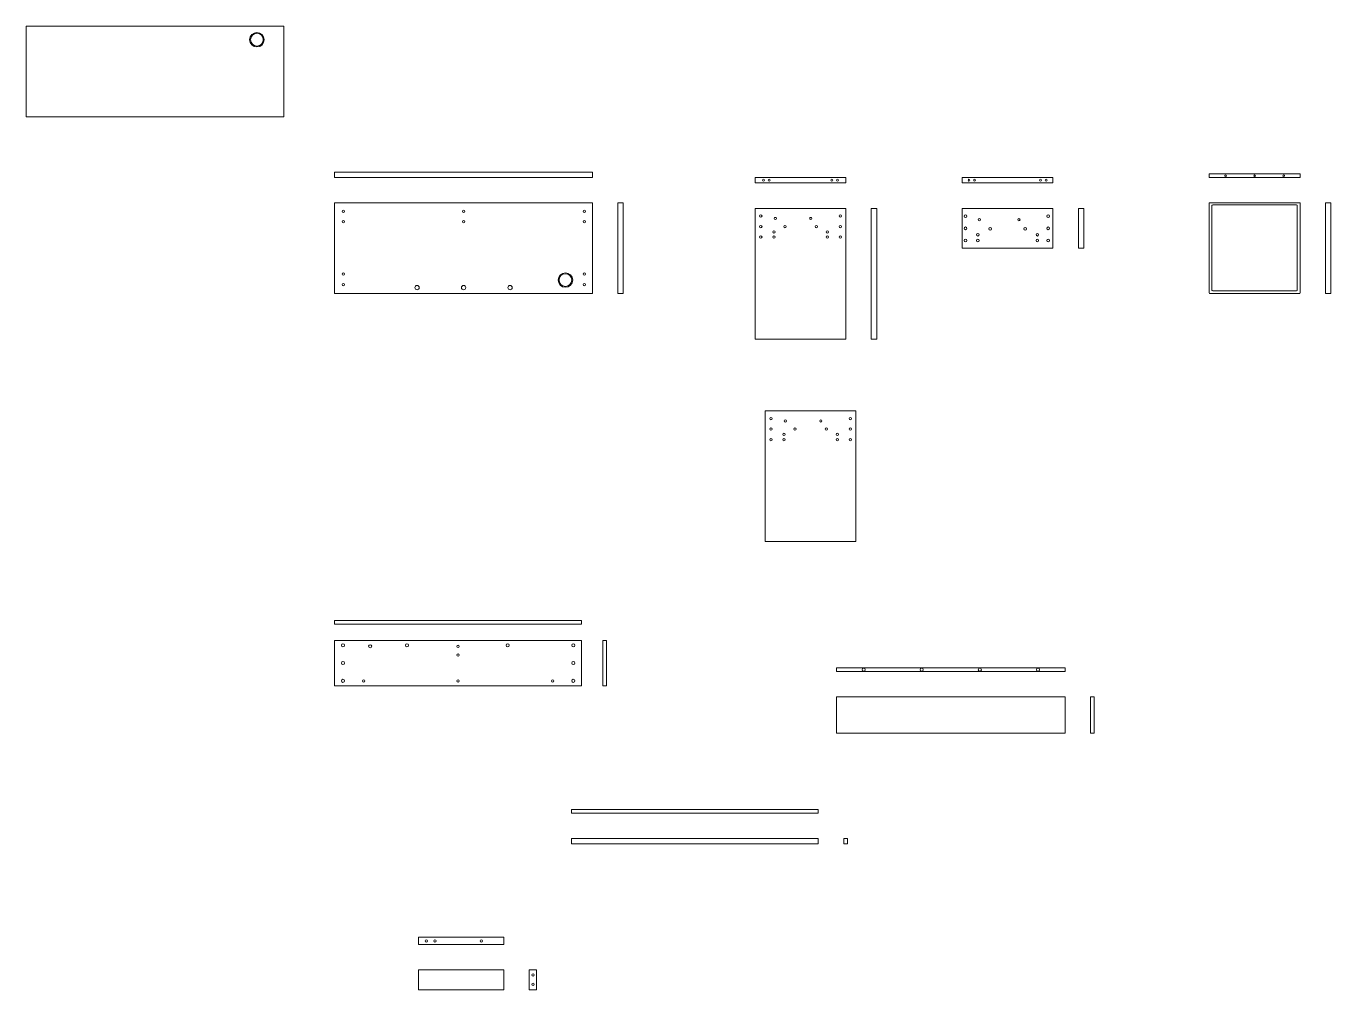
# Model space of a CAD drawing. Header units: millimetres. Extents: x 1835 to 5156, y 562 to 1862.
# Drawn here: x 3838 to 4556, y 1120 to 1651 of the extents above; entities that cross this region are included whole.
import ezdxf

# ---------------------------------------------------------------- set-up
doc = ezdxf.new("R2010")
doc.units = ezdxf.units.MM
doc.layers.add('A-FURN-SEC', color=15, linetype='Continuous', lineweight=9)

msp = doc.modelspace()

# ---------------------------------------------------------------- linework, layer by layer
at = {"layer": 'A-FURN-SEC'}
for p, q in [((3837.56, 1650.93), (3979.56, 1650.93)), ((3837.56, 1600.93), (3837.56, 1650.93)), ((3979.56, 1650.93), (3979.56, 1600.93)), ((3979.56, 1600.93), (3837.56, 1600.93)), ((4007.49, 1570.51), (4007.49, 1567.51)), ((4149.49, 1570.51), (4007.49, 1570.51)), ((4007.49, 1567.51), (4149.49, 1567.51)), ((4149.49, 1567.51), (4149.49, 1570.51)), ((4289.08, 1567.51), (4239.08, 1567.51)), ((4239.08, 1567.51), (4239.08, 1564.51)), ((4289.08, 1564.51), (4289.08, 1567.51)), ((4403.12, 1567.51), (4353.12, 1567.51)), ((4353.12, 1567.51), (4353.12, 1564.51)), ((4403.12, 1564.51), (4403.12, 1567.51)), ((4539.22, 1569.51), (4489.22, 1569.51)), ((4489.22, 1569.51), (4489.22, 1567.51)), ((4489.22, 1567.51), (4539.22, 1567.51)), ((4539.22, 1567.51), (4539.22, 1569.51)), ((4239.08, 1564.51), (4289.08, 1564.51)), ((4353.12, 1564.51), (4403.12, 1564.51)), ((4149.49, 1553.51), (4007.49, 1553.51)), ((4007.49, 1553.51), (4007.49, 1503.51)), ((4149.49, 1503.51), (4149.49, 1553.51)), ((4163.49, 1553.51), (4166.49, 1553.51)), ((4163.49, 1503.51), (4163.49, 1553.51)), ((4166.49, 1553.51), (4166.49, 1503.51)), ((4539.22, 1553.51), (4489.22, 1553.51)), ((4489.22, 1553.51), (4489.22, 1504.01)), ((4491.22, 1552.49), (4537.22, 1552.49)), ((4539.22, 1553.51), (4539.22, 1504.01)), ((4556.22, 1553.51), (4553.22, 1553.51)), ((4553.22, 1553.51), (4553.22, 1503.51)), ((4556.22, 1503.51), (4556.22, 1553.51)), ((4239.08, 1550.51), (4239.08, 1478.51)), ((4239.08, 1550.51), (4289.08, 1550.51)), ((4289.08, 1478.51), (4289.08, 1550.51)), ((4303.08, 1550.51), (4306.08, 1550.51)), ((4353.12, 1528.51), (4353.12, 1550.51)), ((4353.12, 1550.51), (4403.12, 1550.51)), ((4403.12, 1550.51), (4403.12, 1528.51)), ((4417.12, 1550.51), (4417.12, 1528.51)), ((4417.12, 1550.51), (4420.12, 1550.51)), ((4420.12, 1528.51), (4420.12, 1550.51)), ((4490.72, 1551.99), (4490.72, 1505.51)), ((4537.72, 1505.51), (4537.72, 1551.99)), ((4403.12, 1528.51), (4353.12, 1528.51)), ((4417.12, 1528.51), (4420.12, 1528.51)), ((4007.49, 1503.51), (4149.49, 1503.51)), ((4166.49, 1503.51), (4163.49, 1503.51)), ((4489.72, 1503.51), (4538.72, 1503.51)), ((4491.22, 1505.01), (4537.22, 1505.01)), ((4553.22, 1503.51), (4556.22, 1503.51)), ((4239.08, 1478.51), (4289.08, 1478.51)), ((4244.59, 1438.89), (4244.59, 1366.89)), ((4244.59, 1438.89), (4294.59, 1438.89)), ((4294.59, 1366.89), (4294.59, 1438.89)), ((4244.59, 1366.89), (4294.59, 1366.89)), ((4143.49, 1323.47), (4007.49, 1323.47)), ((4007.49, 1323.47), (4007.49, 1321.47)), ((4143.49, 1321.47), (4143.49, 1323.47)), ((4007.49, 1321.47), (4143.49, 1321.47)), ((4007.49, 1287.46), (4007.49, 1312.46)), ((4007.49, 1312.46), (4143.49, 1312.46)), ((4143.49, 1312.46), (4143.49, 1287.46)), ((4155.16, 1312.46), (4157.16, 1312.46)), ((4155.16, 1287.46), (4155.16, 1312.46)), ((4157.16, 1312.46), (4157.16, 1287.46)), ((4409.84, 1297.29), (4283.84, 1297.29)), ((4283.84, 1297.29), (4283.84, 1295.29)), ((4283.84, 1295.29), (4409.84, 1295.29)), ((4409.84, 1295.29), (4409.84, 1297.29)), ((4007.49, 1287.46), (4143.49, 1287.46)), ((4157.16, 1287.46), (4155.16, 1287.46)), ((4283.84, 1281.29), (4283.84, 1261.29)), ((4283.84, 1281.29), (4409.84, 1281.29)), ((4409.84, 1261.29), (4409.84, 1281.29)), ((4423.84, 1261.29), (4423.84, 1281.29)), ((4423.84, 1281.29), (4425.84, 1281.29)), ((4425.84, 1281.29), (4425.84, 1261.29)), ((4283.84, 1261.29), (4409.84, 1261.29)), ((4425.84, 1261.29), (4423.84, 1261.29)), ((4273.9, 1219.34), (4137.9, 1219.34)), ((4137.9, 1219.34), (4137.9, 1217.34)), ((4137.9, 1217.34), (4273.9, 1217.34)), ((4273.9, 1217.34), (4273.9, 1219.34)), ((4137.9, 1203.34), (4137.9, 1200.34)), ((4273.9, 1203.34), (4137.9, 1203.34)), ((4273.9, 1200.34), (4137.9, 1200.34)), ((4273.9, 1200.34), (4273.9, 1203.34)), ((4289.9, 1203.34), (4287.9, 1203.34)), ((4287.9, 1203.34), (4287.9, 1200.34)), ((4287.9, 1200.34), (4289.9, 1200.34)), ((4289.9, 1200.34), (4289.9, 1203.34)), ((4100.67, 1148.88), (4053.67, 1148.88)), ((4053.67, 1148.88), (4053.67, 1144.88)), ((4053.67, 1144.88), (4100.67, 1144.88)), ((4100.67, 1144.88), (4100.67, 1148.88)), ((4100.67, 1130.88), (4053.67, 1130.88)), ((4053.67, 1130.88), (4053.67, 1119.88)), ((4100.67, 1119.88), (4100.67, 1130.88)), ((4114.67, 1130.88), (4114.67, 1119.88)), ((4118.67, 1130.88), (4114.67, 1130.88)), ((4118.67, 1119.88), (4118.67, 1130.88)), ((4053.67, 1119.88), (4100.67, 1119.88)), ((4114.67, 1119.88), (4118.67, 1119.88))]:
    msp.add_line(p, q, dxfattribs=at)
msp.add_lwpolyline([(4306.08, 1550.51), (4306.08, 1478.51), (4303.08, 1478.51), (4303.08, 1550.51)], dxfattribs=at)
for centre, radius in [((3964.69, 1643.43), 4), ((3964.69, 1643.43), 3.5), ((4498.22, 1568.51), 0.507), ((4514.22, 1568.51), 0.507), ((4530.22, 1568.51), 0.507), ((4243.68, 1566.01), 0.507), ((4246.78, 1566.01), 0.507), ((4281.37, 1566.01), 0.507), ((4284.48, 1566.01), 0.507), ((4356.88, 1566.01), 0.507), ((4359.99, 1566.01), 0.507), ((4396.25, 1566.01), 0.507), ((4399.36, 1566.01), 0.507), ((4012.24, 1548.95), 0.648), ((4078.49, 1548.95), 0.648), ((4144.95, 1548.95), 0.648), ((4242.23, 1546.31), 0.648), ((4250.21, 1544.97), 0.574), ((4269.72, 1544.97), 0.574), ((4286.09, 1546.31), 0.648), ((4354.93, 1546.26), 0.75), ((4400.56, 1546.26), 0.75), ((4012.24, 1543.12), 0.648), ((4078.49, 1543.12), 0.648), ((4144.95, 1543.12), 0.648), ((4242.23, 1540.48), 0.648), ((4249.46, 1537.55), 0.648), ((4255.51, 1540.48), 0.648), ((4272.81, 1540.48), 0.648), ((4278.87, 1537.55), 0.648), ((4286.09, 1540.48), 0.648), ((4354.93, 1539.51), 0.75), ((4362.6, 1544.26), 0.64), ((4368.51, 1539.25), 0.722), ((4384.34, 1544.26), 0.64), ((4387.78, 1539.25), 0.722), ((4400.56, 1539.51), 0.75), ((4242.23, 1534.65), 0.648), ((4249.46, 1534.65), 0.648), ((4278.87, 1534.65), 0.648), ((4286.09, 1534.65), 0.648), ((4354.93, 1532.76), 0.75), ((4361.76, 1535.98), 0.722), ((4361.76, 1532.76), 0.722), ((4394.53, 1535.98), 0.722), ((4394.53, 1532.76), 0.722), ((4400.56, 1532.76), 0.75), ((4012.24, 1514.31), 0.648), ((4134.62, 1511.01), 4), ((4134.62, 1511.01), 3.5), ((4144.95, 1514.31), 0.648), ((4012.24, 1508.48), 0.648), ((4052.87, 1506.87), 1.19), ((4078.49, 1506.87), 1.19), ((4104.1, 1506.87), 1.19), ((4144.95, 1508.48), 0.648), ((4247.75, 1434.69), 0.648), ((4255.73, 1433.36), 0.574), ((4275.24, 1433.36), 0.574), ((4291.61, 1434.69), 0.648), ((4247.75, 1428.87), 0.648), ((4247.75, 1423.04), 0.648), ((4254.97, 1425.93), 0.648), ((4254.97, 1423.04), 0.648), ((4261.03, 1428.87), 0.648), ((4278.32, 1428.87), 0.648), ((4284.38, 1425.93), 0.648), ((4284.38, 1423.04), 0.648), ((4291.61, 1428.87), 0.648), ((4291.61, 1423.04), 0.648), ((4012.09, 1309.75), 0.861), ((4027.08, 1309.21), 0.861), ((4047.32, 1309.75), 0.861), ((4075.49, 1309.11), 0.648), ((4102.84, 1309.75), 0.861), ((4138.94, 1309.75), 0.861), ((4012.09, 1299.96), 0.861), ((4075.49, 1304.34), 0.648), ((4138.94, 1299.96), 0.861), ((4298.84, 1296.29), 0.861), ((4330.84, 1296.29), 0.861), ((4362.84, 1296.29), 0.861), ((4394.84, 1296.29), 0.861), ((4012.09, 1290.17), 0.861), ((4023.48, 1290.17), 0.648), ((4075.49, 1290.17), 0.648), ((4127.5, 1290.17), 0.648), ((4138.94, 1290.17), 0.861), ((4058.03, 1146.88), 0.648), ((4062.72, 1146.88), 0.648), ((4088.33, 1146.88), 0.648), ((4116.77, 1128.1), 0.648), ((4116.77, 1122.98), 0.648)]:
    msp.add_circle(centre, radius, dxfattribs=at)
for centre, start, end in [((4491.22, 1551.99), 90, 180), ((4537.22, 1551.99), 0, 90), ((4489.72, 1504.01), 180, 270), ((4491.22, 1505.51), 180, 270), ((4537.22, 1505.51), 270, 0), ((4538.72, 1504.01), 270, 0)]:
    msp.add_arc(centre, 0.5, start, end, dxfattribs=at)

doc.saveas('drawing.dxf')
